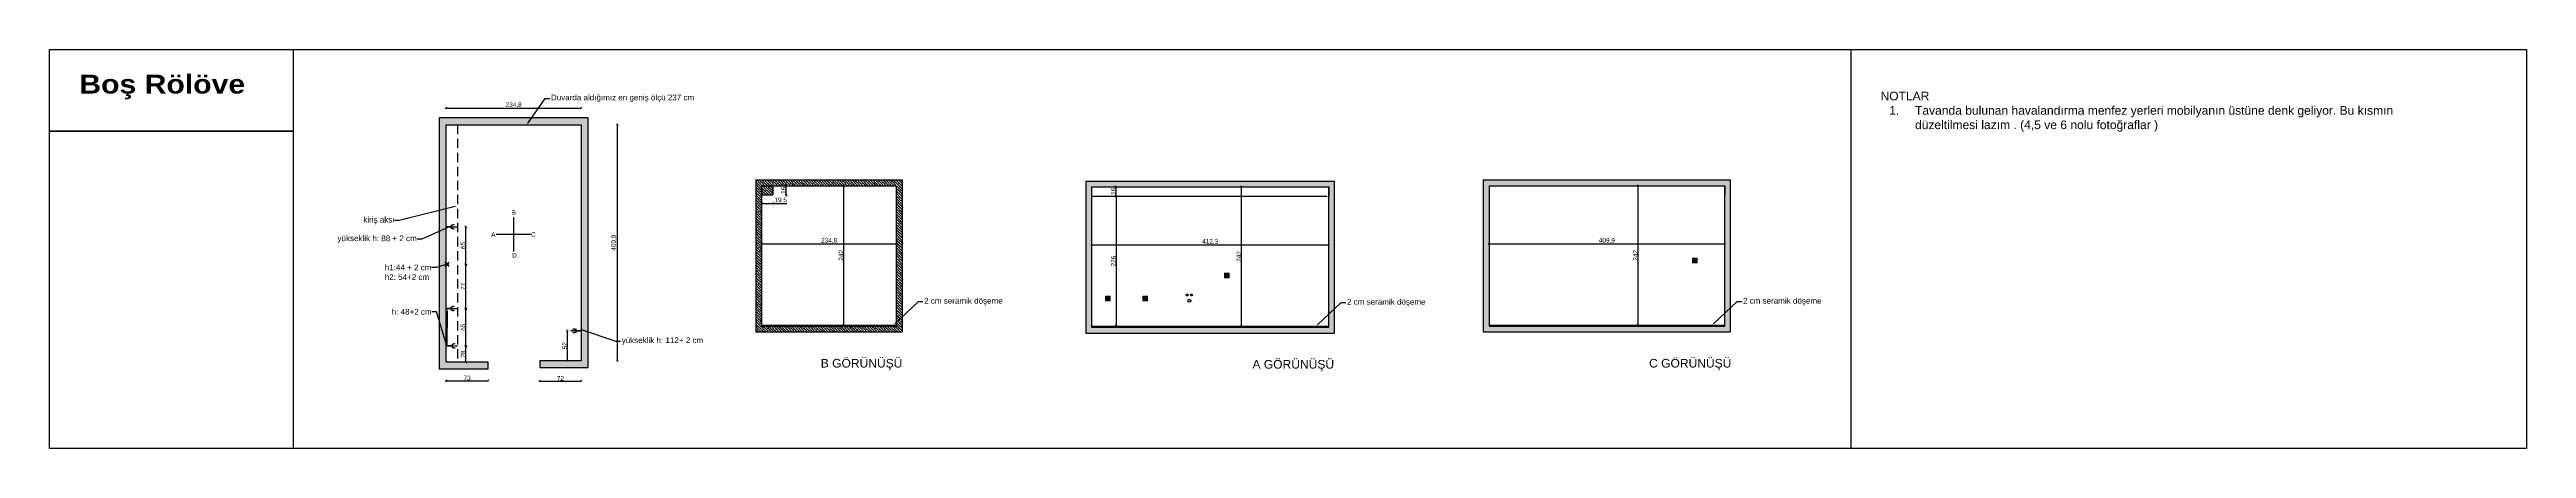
# Model space of a CAD drawing. Header units: millimetres. Extents: x 1064 to 14043, y 831 to 5538.
# Drawn here: x 2303 to 6611, y 1524 to 2217 of the extents above; entities that cross this region are included whole.
import ezdxf
from ezdxf import colors
from ezdxf.entities.mleader import LeaderData, LeaderLine
from ezdxf.math import Vec2, Vec3

# ---------------------------------------------------------------- set-up
doc = ezdxf.new("R2010")
doc.units = ezdxf.units.MM
doc.set_wipeout_variables(frame=1)
doc.linetypes.add('( Hidden )', pattern=[0.375, 0.25, -0.125])
doc.linetypes.add('CENTER', pattern=[50.8, 31.75, -6.35, 6.35, -6.35])
for name, color, linetype in [('0_Toner_Axis', 8, 'CENTER'), ('5_Toner_Electrical', 133, 'Continuous'), ('perde', 90, 'Continuous'), ('prizler elektrik', 2, 'Continuous')]:
    doc.layers.add(name, color=color, linetype=linetype)
doc.layers.add('5_ID-Electrical _Priz', color=3, linetype='Continuous', lineweight=0)
doc.layers.add('çerçeve', color=40, linetype='Continuous', lineweight=40)
doc.styles.get("Standard").update_dxf_attribs({"font": 'arial.ttf'})
doc.dimstyles.new('ISO-25', dxfattribs={"dimtxt": 8, "dimasz": 3, "dimexe": 1.25, "dimexo": 0.625, "dimtad": 1, "dimdec": 1, "dimtxsty": 'Standard', "dimblk": 'OBLIQUE', "dimcen": 2.5, "dimse1": 1, "dimse2": 1, "dimadec": 0, "dimazin": 0, "dimtfac": 1, "dimtdec": 1, "dimtmove": 0, "dimatfit": 3, "dimldrblk": 'OBLIQUE', "dimfxl": 1, "dimarcsym": 0})
pattern_1 = [(315, (-3704.0068, -7278.6844), (6.1739261, -1.683798), [7.9375, -1.5875, 0, -1.5875])]

# ---------------------------------------------------------------- blocks, each defined once
blk = doc.blocks.new('_Oblique')
at = {"color": 0, "linetype": 'ByBlock', "lineweight": -2}
blk.add_line((-0.5, -0.5), (0.5, 0.5), dxfattribs=at)
blk = doc.blocks.new('*D4')
at = {"layer": 'Defpoints', "color": 0, "transparency": 16777216}
for p in [(3227.9, 2114.9), (2993.1, 2086), (3227.9, 2086)]:
    blk.add_point(p, dxfattribs=at)
at = {"layer": 'çerçeve', "color": 0, "lineweight": -2, "transparency": 16777216}
blk.add_line((2993.1, 2114.9), (3227.9, 2114.9), dxfattribs=at)
at = {"layer": 'çerçeve', "color": 0, "lineweight": -2, "transparency": 16777216, "xscale": 3, "yscale": 3, "zscale": 3, "rotation": 180}
blk.add_blockref('_Oblique', (2993.1, 2114.9), dxfattribs=at)
at = {"layer": 'çerçeve', "color": 0, "lineweight": -2, "transparency": 16777216, "xscale": 3, "yscale": 3, "zscale": 3}
blk.add_blockref('_Oblique', (3227.9, 2114.9), dxfattribs=at)
at = {"layer": 'çerçeve', "color": 0, "transparency": 16777216, "insert": (3110.5, 2120.4), "char_height": 8, "attachment_point": 5}
blk.add_mtext('234,8', dxfattribs=at)
blk = doc.blocks.new('*D5')
at = {"layer": 'Defpoints', "color": 0, "transparency": 16777216}
for p in [(3227.9, 2086), (3227.9, 1676.1), (3290.7, 1676.1)]:
    blk.add_point(p, dxfattribs=at)
at = {"layer": 'çerçeve', "color": 0, "lineweight": -2, "transparency": 16777216}
blk.add_line((3290.7, 2086), (3290.7, 1676.1), dxfattribs=at)
at = {"layer": 'çerçeve', "color": 0, "lineweight": -2, "transparency": 16777216, "xscale": 3, "yscale": 3, "zscale": 3}
for p, rotation in [((3290.7, 2086), 90), ((3290.7, 1676.1), 270)]:
    blk.add_blockref('_Oblique', p, dxfattribs=dict(at, rotation=rotation))
at = {"layer": 'çerçeve', "color": 0, "transparency": 16777216, "insert": (3285.3, 1881.1), "char_height": 8, "attachment_point": 5, "rotation": 90}
blk.add_mtext('409,9', dxfattribs=at)
blk = doc.blocks.new('*D6')
at = {"layer": 'Defpoints', "color": 0, "transparency": 16777216}
for p in [(2993.1, 1673.7), (3066.1, 1673.7), (3066.1, 1641.4)]:
    blk.add_point(p, dxfattribs=at)
at = {"layer": 'çerçeve', "color": 0, "lineweight": -2, "transparency": 16777216}
blk.add_line((2993.1, 1641.4), (3066.1, 1641.4), dxfattribs=at)
at = {"layer": 'çerçeve', "color": 0, "lineweight": -2, "transparency": 16777216, "xscale": 3, "yscale": 3, "zscale": 3, "rotation": 180}
blk.add_blockref('_Oblique', (2993.1, 1641.4), dxfattribs=at)
at = {"layer": 'çerçeve', "color": 0, "lineweight": -2, "transparency": 16777216, "xscale": 3, "yscale": 3, "zscale": 3}
blk.add_blockref('_Oblique', (3066.1, 1641.4), dxfattribs=at)
at = {"layer": 'çerçeve', "color": 0, "transparency": 16777216, "insert": (3029.6, 1646.1), "char_height": 8, "attachment_point": 5}
blk.add_mtext('73', dxfattribs=at)
blk = doc.blocks.new('*D7')
at = {"layer": 'Defpoints', "color": 0, "transparency": 16777216}
for p in [(3155.9, 1676.1), (3227.9, 1676.1), (3227.9, 1640.8)]:
    blk.add_point(p, dxfattribs=at)
at = {"layer": 'çerçeve', "color": 0, "lineweight": -2, "transparency": 16777216}
blk.add_line((3155.9, 1640.8), (3227.9, 1640.8), dxfattribs=at)
at = {"layer": 'çerçeve', "color": 0, "lineweight": -2, "transparency": 16777216, "xscale": 3, "yscale": 3, "zscale": 3, "rotation": 180}
blk.add_blockref('_Oblique', (3155.9, 1640.8), dxfattribs=at)
at = {"layer": 'çerçeve', "color": 0, "lineweight": -2, "transparency": 16777216, "xscale": 3, "yscale": 3, "zscale": 3}
blk.add_blockref('_Oblique', (3227.9, 1640.8), dxfattribs=at)
at = {"layer": 'çerçeve', "color": 0, "transparency": 16777216, "insert": (3191.9, 1645.5), "char_height": 8, "attachment_point": 5}
blk.add_mtext('72', dxfattribs=at)
blk = doc.blocks.new('*D8')
at = {"color": 0, "lineweight": -2, "transparency": 16777216}
for p, q in [((3541.9, 1949.4), (3561.4, 1949.4)), ((3561.4, 1949.4), (3585.7, 1949.4))]:
    blk.add_line(p, q, dxfattribs=at)
at = {"layer": 'Defpoints', "color": 0, "transparency": 16777216}
for p in [(3541.9, 1964.1), (3561.4, 1964.1), (3561.4, 1949.4)]:
    blk.add_point(p, dxfattribs=at)
at = {"color": 0, "lineweight": -2, "transparency": 16777216, "xscale": 3, "yscale": 3, "zscale": 3, "rotation": 180}
blk.add_blockref('_Oblique', (3541.9, 1949.4), dxfattribs=at)
at = {"color": 0, "lineweight": -2, "transparency": 16777216, "xscale": 3, "yscale": 3, "zscale": 3}
blk.add_blockref('_Oblique', (3561.4, 1949.4), dxfattribs=at)
at = {"color": 0, "transparency": 16777216, "insert": (3575, 1954.8), "char_height": 8, "attachment_point": 5}
blk.add_mtext('19,5', dxfattribs=at)
blk = doc.blocks.new('*D9')
at = {"color": 0, "lineweight": -2, "transparency": 16777216}
blk.add_line((3584.5, 1964.1), (3584.5, 1980.1), dxfattribs=at)
at = {"layer": 'Defpoints', "color": 0, "transparency": 16777216}
for p in [(3561.4, 1980.1), (3561.4, 1964.1), (3584.5, 1980.1)]:
    blk.add_point(p, dxfattribs=at)
at = {"color": 0, "lineweight": -2, "transparency": 16777216, "xscale": 3, "yscale": 3, "zscale": 3}
for p, rotation in [((3584.5, 1980.1), 90), ((3584.5, 1964.1), 270)]:
    blk.add_blockref('_Oblique', p, dxfattribs=dict(at, rotation=rotation))
at = {"color": 0, "transparency": 16777216, "insert": (3579.8, 1972.1), "char_height": 8, "attachment_point": 5, "rotation": 90}
blk.add_mtext('16', dxfattribs=at)
blk = doc.blocks.new('*D10')
at = {"color": 0, "lineweight": -2, "transparency": 16777216}
blk.add_line((3684.5, 1738.1), (3684.5, 1980.1), dxfattribs=at)
at = {"layer": 'Defpoints', "color": 0, "transparency": 16777216}
for p in [(3684.5, 1980.1), (3698.2, 1980.1), (3698.2, 1738.1)]:
    blk.add_point(p, dxfattribs=at)
at = {"color": 0, "lineweight": -2, "transparency": 16777216, "xscale": 3, "yscale": 3, "zscale": 3}
for p, rotation in [((3684.5, 1980.1), 90), ((3684.5, 1738.1), 270)]:
    blk.add_blockref('_Oblique', p, dxfattribs=dict(at, rotation=rotation))
at = {"color": 0, "transparency": 16777216, "insert": (3679.9, 1859.1), "char_height": 8, "attachment_point": 5, "rotation": 90}
blk.add_mtext('242', dxfattribs=at)
blk = doc.blocks.new('*D11')
at = {"color": 0, "lineweight": -2, "transparency": 16777216}
blk.add_line((3541.9, 1879.2), (3776.7, 1879.2), dxfattribs=at)
at = {"layer": 'Defpoints', "color": 0, "transparency": 16777216}
for p in [(3541.9, 1886.4), (3776.7, 1886.4), (3776.7, 1879.2)]:
    blk.add_point(p, dxfattribs=at)
at = {"color": 0, "lineweight": -2, "transparency": 16777216, "xscale": 3, "yscale": 3, "zscale": 3, "rotation": 180}
blk.add_blockref('_Oblique', (3541.9, 1879.2), dxfattribs=at)
at = {"color": 0, "lineweight": -2, "transparency": 16777216, "xscale": 3, "yscale": 3, "zscale": 3}
blk.add_blockref('_Oblique', (3776.7, 1879.2), dxfattribs=at)
at = {"color": 0, "transparency": 16777216, "insert": (3659.3, 1884.6), "char_height": 8, "attachment_point": 5}
blk.add_mtext('234,8', dxfattribs=at)
blk = doc.blocks.new('*D12')
at = {"color": 0, "lineweight": -2, "transparency": 16777216}
blk.add_line((4158.4, 1962.2), (4158.4, 1978.2), dxfattribs=at)
at = {"layer": 'Defpoints', "color": 0, "transparency": 16777216}
for p in [(4158.4, 1978.2), (4525.7, 1962.2), (4528.1, 1978.2)]:
    blk.add_point(p, dxfattribs=at)
at = {"color": 0, "lineweight": -2, "transparency": 16777216, "xscale": 3, "yscale": 3, "zscale": 3}
for p, rotation in [((4158.4, 1978.2), 90), ((4158.4, 1962.2), 270)]:
    blk.add_blockref('_Oblique', p, dxfattribs=dict(at, rotation=rotation))
at = {"color": 0, "transparency": 16777216, "insert": (4153.7, 1970.2), "char_height": 8, "attachment_point": 5, "rotation": 90}
blk.add_mtext('16', dxfattribs=at)
blk = doc.blocks.new('*D13')
at = {"color": 0, "lineweight": -2, "transparency": 16777216}
blk.add_line((4376.6, 1736.2), (4376.6, 1978.2), dxfattribs=at)
at = {"layer": 'Defpoints', "color": 0, "transparency": 16777216}
for p in [(4376.6, 1978.2), (4390.3, 1978.2), (4390.3, 1736.2)]:
    blk.add_point(p, dxfattribs=at)
at = {"color": 0, "lineweight": -2, "transparency": 16777216, "xscale": 3, "yscale": 3, "zscale": 3}
for p, rotation in [((4376.6, 1978.2), 90), ((4376.6, 1736.2), 270)]:
    blk.add_blockref('_Oblique', p, dxfattribs=dict(at, rotation=rotation))
at = {"color": 0, "transparency": 16777216, "insert": (4372, 1857.2), "char_height": 8, "attachment_point": 5, "rotation": 90}
blk.add_mtext('242', dxfattribs=at)
blk = doc.blocks.new('*D14')
at = {"color": 0, "lineweight": -2, "transparency": 16777216}
blk.add_line((4115.8, 1877.3), (4528.1, 1877.3), dxfattribs=at)
at = {"layer": 'Defpoints', "color": 0, "transparency": 16777216}
for p in [(4115.8, 1884.5), (4528.1, 1884.5), (4528.1, 1877.3)]:
    blk.add_point(p, dxfattribs=at)
at = {"color": 0, "lineweight": -2, "transparency": 16777216, "xscale": 3, "yscale": 3, "zscale": 3, "rotation": 180}
blk.add_blockref('_Oblique', (4115.8, 1877.3), dxfattribs=at)
at = {"color": 0, "lineweight": -2, "transparency": 16777216, "xscale": 3, "yscale": 3, "zscale": 3}
blk.add_blockref('_Oblique', (4528.1, 1877.3), dxfattribs=at)
at = {"color": 0, "transparency": 16777216, "insert": (4321.9, 1882.7), "char_height": 8, "attachment_point": 5}
blk.add_mtext('412,3', dxfattribs=at)
blk = doc.blocks.new('*D15')
at = {"color": 0, "lineweight": -2, "transparency": 16777216}
blk.add_line((4158.4, 1962.2), (4158.4, 1736.2), dxfattribs=at)
at = {"layer": 'Defpoints', "color": 0, "transparency": 16777216}
for p in [(4167, 1962.2), (4158.4, 1736.2), (4167, 1736.2)]:
    blk.add_point(p, dxfattribs=at)
at = {"color": 0, "lineweight": -2, "transparency": 16777216, "xscale": 3, "yscale": 3, "zscale": 3}
for p, rotation in [((4158.4, 1962.2), 90), ((4158.4, 1736.2), 270)]:
    blk.add_blockref('_Oblique', p, dxfattribs=dict(at, rotation=rotation))
at = {"color": 0, "transparency": 16777216, "insert": (4153.7, 1849.2), "char_height": 8, "attachment_point": 5, "rotation": 90}
blk.add_mtext('226', dxfattribs=at)
blk = doc.blocks.new('*D17')
at = {"color": 0, "lineweight": -2, "transparency": 16777216}
blk.add_line((5066.1, 1738.1), (5066.1, 1980.1), dxfattribs=at)
at = {"layer": 'Defpoints', "color": 0, "transparency": 16777216}
for p in [(5066.1, 1980.1), (5079.8, 1980.1), (5079.8, 1738.1)]:
    blk.add_point(p, dxfattribs=at)
at = {"color": 0, "lineweight": -2, "transparency": 16777216, "xscale": 3, "yscale": 3, "zscale": 3}
for p, rotation in [((5066.1, 1980.1), 90), ((5066.1, 1738.1), 270)]:
    blk.add_blockref('_Oblique', p, dxfattribs=dict(at, rotation=rotation))
at = {"color": 0, "transparency": 16777216, "insert": (5061.5, 1859.1), "char_height": 8, "attachment_point": 5, "rotation": 90}
blk.add_mtext('242', dxfattribs=at)
blk = doc.blocks.new('*D18')
at = {"color": 0, "lineweight": -2, "transparency": 16777216}
blk.add_line((4806.9, 1879.2), (5216.8, 1879.2), dxfattribs=at)
at = {"layer": 'Defpoints', "color": 0, "transparency": 16777216}
for p in [(4806.9, 1886.4), (5216.8, 1886.4), (5216.8, 1879.2)]:
    blk.add_point(p, dxfattribs=at)
at = {"color": 0, "lineweight": -2, "transparency": 16777216, "xscale": 3, "yscale": 3, "zscale": 3, "rotation": 180}
blk.add_blockref('_Oblique', (4806.9, 1879.2), dxfattribs=at)
at = {"color": 0, "lineweight": -2, "transparency": 16777216, "xscale": 3, "yscale": 3, "zscale": 3}
blk.add_blockref('_Oblique', (5216.8, 1879.2), dxfattribs=at)
at = {"color": 0, "transparency": 16777216, "insert": (5011.8, 1884.6), "char_height": 8, "attachment_point": 5}
blk.add_mtext('409,9', dxfattribs=at)
blk = doc.blocks.new('zgvfdvd')
at = {"layer": 'prizler elektrik', "lineweight": 30}
for p, q in [((22208.3, -7204.6), (22213.3, -7209.6)), ((22213.3, -7204.6), (22208.3, -7209.6))]:
    blk.add_line(p, q, dxfattribs=at)
blk.add_circle((22210.8, -7207.1), 1.5, dxfattribs=at)
blk = doc.blocks.new('A$C5399117F')
at = {"layer": '0_Toner_Axis', "ltscale": 0.1}
blk.add_lwpolyline([(3.5, 18.8), (3.5, 0)], dxfattribs=at)
at = {"layer": '5_Toner_Electrical'}
for p, q in [((7, 9.9), (0, 9.9)), ((3.5, 9.9), (3.5, 16.9))]:
    blk.add_line(p, q, dxfattribs=at)
blk.add_arc((3.5, 6.4), 3.53, 326.7114, 213.2886, dxfattribs=at)
blk = doc.blocks.new('*D384')
at = {"layer": 'Defpoints', "color": 0, "transparency": 16777216}
for p in [(3002.2, 1701.7), (3027.4, 1701.7), (3002.2, 1673.7)]:
    blk.add_point(p, dxfattribs=at)
at = {"layer": 'çerçeve', "color": 0, "lineweight": -2, "transparency": 16777216}
blk.add_line((3027.4, 1673.7), (3027.4, 1701.7), dxfattribs=at)
at = {"layer": 'çerçeve', "color": 0, "lineweight": -2, "transparency": 16777216, "xscale": 3, "yscale": 3, "zscale": 3}
for p, rotation in [((3027.4, 1701.7), 90), ((3027.4, 1673.7), 270)]:
    blk.add_blockref('_Oblique', p, dxfattribs=dict(at, rotation=rotation))
at = {"layer": 'çerçeve', "color": 0, "transparency": 16777216, "insert": (3022.7, 1687.7), "char_height": 8, "attachment_point": 5, "rotation": 90}
blk.add_mtext('28', dxfattribs=at)
blk = doc.blocks.new('*D385')
at = {"layer": 'Defpoints', "color": 0, "transparency": 16777216}
for p in [(3011.9, 1766.7), (3027.4, 1766.7), (3002.2, 1701.7)]:
    blk.add_point(p, dxfattribs=at)
at = {"layer": 'çerçeve', "color": 0, "lineweight": -2, "transparency": 16777216}
blk.add_line((3027.4, 1701.7), (3027.4, 1766.7), dxfattribs=at)
at = {"layer": 'çerçeve', "color": 0, "lineweight": -2, "transparency": 16777216, "xscale": 3, "yscale": 3, "zscale": 3}
for p, rotation in [((3027.4, 1766.7), 90), ((3027.4, 1701.7), 270)]:
    blk.add_blockref('_Oblique', p, dxfattribs=dict(at, rotation=rotation))
at = {"layer": 'çerçeve', "color": 0, "transparency": 16777216, "insert": (3022.7, 1734.2), "char_height": 8, "attachment_point": 5, "rotation": 90}
blk.add_mtext('65', dxfattribs=at)
blk = doc.blocks.new('*D386')
at = {"layer": 'Defpoints', "color": 0, "transparency": 16777216}
for p in [(2994.6, 1843.7), (3027.4, 1843.7), (3011.9, 1766.7)]:
    blk.add_point(p, dxfattribs=at)
at = {"layer": 'çerçeve', "color": 0, "lineweight": -2, "transparency": 16777216}
blk.add_line((3027.4, 1766.7), (3027.4, 1843.7), dxfattribs=at)
at = {"layer": 'çerçeve', "color": 0, "lineweight": -2, "transparency": 16777216, "xscale": 3, "yscale": 3, "zscale": 3}
for p, rotation in [((3027.4, 1843.7), 90), ((3027.4, 1766.7), 270)]:
    blk.add_blockref('_Oblique', p, dxfattribs=dict(at, rotation=rotation))
at = {"layer": 'çerçeve', "color": 0, "transparency": 16777216, "insert": (3022.8, 1805.2), "char_height": 8, "attachment_point": 5, "rotation": 90}
blk.add_mtext('77', dxfattribs=at)
blk = doc.blocks.new('*D387')
at = {"layer": 'Defpoints', "color": 0, "transparency": 16777216}
for p in [(3011.9, 1908.7), (3027.4, 1908.7), (2994.6, 1843.7)]:
    blk.add_point(p, dxfattribs=at)
at = {"layer": 'çerçeve', "color": 0, "lineweight": -2, "transparency": 16777216}
blk.add_line((3027.4, 1843.7), (3027.4, 1908.7), dxfattribs=at)
at = {"layer": 'çerçeve', "color": 0, "lineweight": -2, "transparency": 16777216, "xscale": 3, "yscale": 3, "zscale": 3}
for p, rotation in [((3027.4, 1908.7), 90), ((3027.4, 1843.7), 270)]:
    blk.add_blockref('_Oblique', p, dxfattribs=dict(at, rotation=rotation))
at = {"layer": 'çerçeve', "color": 0, "transparency": 16777216, "insert": (3022.7, 1876.2), "char_height": 8, "attachment_point": 5, "rotation": 90}
blk.add_mtext('65', dxfattribs=at)
blk = doc.blocks.new('priz')
blk.add_wipeout([(12844.2, 13291.9), (12852.2, 13291.9), (12852.2, 13299.9), (12844.2, 13299.9)]).dxf.layer = '5_ID-Electrical _Priz'
at = {"layer": '5_ID-Electrical _Priz'}
for points in [[(12844.2, 13299.9), (12852.2, 13299.9), (12852.2, 13291.9), (12844.2, 13291.9)], [(12852.1, 13299.8), (12852.1, 13291.9), (12844.3, 13291.9), (12844.3, 13299.8)], [(12851.2, 13298.9), (12845.2, 13298.9), (12845.2, 13292.9), (12851.2, 13292.9)], [(12850.9, 13298.6), (12845.5, 13298.6), (12845.5, 13293.2), (12850.9, 13293.2)]]:
    blk.add_lwpolyline(points, close=True, dxfattribs=at)
for centre, radius in [((12848.2, 13295.9), 1.88), ((12847.6, 13295.9), 0.23), ((12848.7, 13295.9), 0.23)]:
    blk.add_circle(centre, radius, dxfattribs=at)
blk = doc.blocks.new('*D389')
at = {"layer": 'Defpoints', "color": 0, "transparency": 16777216}
for p in [(3204.1, 1728.1), (3227.9, 1728.1), (3227.9, 1676.1)]:
    blk.add_point(p, dxfattribs=at)
at = {"layer": 'çerçeve', "color": 0, "lineweight": -2, "transparency": 16777216}
blk.add_line((3204.1, 1676.1), (3204.1, 1728.1), dxfattribs=at)
at = {"layer": 'çerçeve', "color": 0, "lineweight": -2, "transparency": 16777216, "xscale": 3, "yscale": 3, "zscale": 3}
for p, rotation in [((3204.1, 1728.1), 90), ((3204.1, 1676.1), 270)]:
    blk.add_blockref('_Oblique', p, dxfattribs=dict(at, rotation=rotation))
at = {"layer": 'çerçeve', "color": 0, "transparency": 16777216, "insert": (3199.4, 1702.1), "char_height": 8, "attachment_point": 5, "rotation": 90}
blk.add_mtext('52', dxfattribs=at)

msp = doc.modelspace()

# ---------------------------------------------------------------- hatches: boundary and pattern name
h = msp.add_hatch()
h.set_pattern_fill('ANSI36', color=256, angle=270)
h.set_pattern_definition([(315, (-4168.3483, -8976.115), (6.1739261, -1.683798), [7.9375, -1.5875, 0, -1.5875])])
h.paths.add_polyline_path([(3239.90362, 2098.02436), (2981.10362, 2098.02436), (2981.10362, 1661.72436), (3066.10362, 1661.72436), (3066.10362, 1673.72436), (2993.10362, 1673.72436), (2993.10362, 2086.02436), (3227.90362, 2086.02436), (3227.90362, 1676.12436), (3155.90362, 1676.12436), (3155.90362, 1664.12436), (3239.90362, 1664.12436)])
h = msp.add_hatch()
h.set_pattern_fill('ANSI36', color=256, angle=270)
h.set_pattern_definition(pattern_1)
h.paths.add_polyline_path([(3786.66227, 1990.08068), (3531.86227, 1990.08068), (3531.86227, 1726.08068), (3786.66227, 1726.08068)])
h.paths.add_polyline_path([(3776.66227, 1736.08068), (3541.86227, 1736.08068), (3541.86227, 1980.08068), (3776.66227, 1980.08068)], flags=16)
h = msp.add_hatch()
h.set_pattern_fill('ANSI36', color=256, angle=270)
h.set_pattern_definition([(315, (-3130.096, -7280.5527), (6.1739261, -1.683798), [7.9375, -1.5875, 0, -1.5875])])
h.paths.add_polyline_path([(4538.07315, 1988.21241), (4105.77315, 1988.21241), (4105.77315, 1724.21241), (4538.07315, 1724.21241)])
h.paths.add_polyline_path([(4528.07315, 1734.21241), (4115.77315, 1734.21241), (4115.77315, 1978.21241), (4528.07315, 1978.21241)], flags=16)
h = msp.add_hatch()
h.set_pattern_fill('ANSI36', color=256, angle=270)
h.set_pattern_definition([(315, (-2439.0073, -7278.6844), (6.1739261, -1.683798), [7.9375, -1.5875, 0, -1.5875])])
h.paths.add_polyline_path([(5226.76183, 1990.08068), (4796.86183, 1990.08068), (4796.86183, 1726.08068), (5226.76183, 1726.08068)])
h.paths.add_polyline_path([(5216.76183, 1736.08068), (4806.86183, 1736.08068), (4806.86183, 1980.08068), (5216.76183, 1980.08068)], flags=16)
h = msp.add_hatch()
h.set_pattern_fill('ANSI36', color=256, angle=270)
h.set_pattern_definition(pattern_1)
h.paths.add_polyline_path([(3561.36227, 1980.08068), (3541.86227, 1980.08068), (3541.86227, 1964.08068), (3561.36227, 1964.08068)])

# ---------------------------------------------------------------- linework, layer by layer
for p, q in [((5436.29048, 2216.57565), (5436.29048, 1523.72753)), ((2993.10362, 2086.02436), (3009.10362, 2086.02436)), ((3531.86227, 1990.08068), (3531.86227, 1726.08068)), ((3531.86227, 1990.08068), (3786.66227, 1990.08068)), ((3786.66227, 1726.08068), (3786.66227, 1990.08068)), ((4105.77315, 1988.21241), (4105.77315, 1724.21241)), ((4105.77315, 1988.21241), (4538.07315, 1988.21241)), ((4538.07315, 1724.21241), (4538.07315, 1988.21241)), ((4796.86183, 1990.08068), (4796.86183, 1726.08068)), ((4796.86183, 1990.08068), (5226.76183, 1990.08068)), ((5226.76183, 1726.08068), (5226.76183, 1990.08068)), ((3541.86227, 1980.08068), (3541.86227, 1736.08068)), ((3541.86227, 1980.08068), (3776.66227, 1980.08068)), ((3541.86227, 1964.08068), (3561.36227, 1964.08068)), ((3561.36227, 1980.08068), (3561.36227, 1964.08068)), ((3776.66227, 1736.08068), (3776.66227, 1980.08068)), ((4115.77315, 1978.21241), (4115.77315, 1734.21241)), ((4115.77315, 1978.21241), (4528.07315, 1978.21241)), ((4115.77315, 1962.21241), (4525.67315, 1962.21241)), ((4528.07315, 1734.21241), (4528.07315, 1978.21241)), ((4528.07315, 1978.21241), (4528.07315, 1962.21241)), ((4806.86183, 1980.08068), (4806.86183, 1736.08068)), ((4806.86183, 1980.08068), (5216.76183, 1980.08068)), ((5216.76183, 1736.08068), (5216.76183, 1980.08068)), ((5216.76183, 1980.08068), (5216.76183, 1964.08068)), ((3080.23077, 1895.67), (3140.23077, 1895.67)), ((3110.23077, 1925.67), (3110.23077, 1865.67)), ((3531.86227, 1726.08068), (3786.66227, 1726.08068)), ((3541.86227, 1738.08068), (3776.66227, 1738.08068)), ((3541.86227, 1736.08068), (3776.66227, 1736.08068)), ((4105.77315, 1724.21241), (4538.07315, 1724.21241)), ((4115.77315, 1736.21241), (4528.07315, 1736.21241)), ((4115.77315, 1734.21241), (4528.07315, 1734.21241)), ((4796.86183, 1726.08068), (5226.76183, 1726.08068)), ((4806.86183, 1738.08068), (5216.76183, 1738.08068)), ((4806.86183, 1736.08068), (5216.76183, 1736.08068))]:
    msp.add_line(p, q)
at = {"linetype": '( Hidden )', "ltscale": 65}
msp.add_line((3012.60362, 2086.02436), (3012.60362, 1673.72436), dxfattribs=at)
for points in [[(2303.36581, 2216.57565), (2727.02382, 2216.57565), (2727.02382, 2075.03035), (2303.36581, 2075.03035)], [(2303.36581, 2216.57565), (6611.18755, 2216.57565), (6611.18755, 1523.72753), (2303.36581, 1523.72753)], [(2303.36581, 2075.03035), (2727.02382, 2075.03035), (2727.02382, 1523.72753), (2303.36581, 1523.72753)], [(3227.90362, 1676.12436), (3155.90362, 1676.12436), (3155.90362, 1664.12436), (3239.90362, 1664.12436), (3239.90362, 2098.02436), (2981.10362, 2098.02436), (2981.10362, 1661.72436), (3066.10362, 1661.72436), (3066.10362, 1673.72436), (2993.10362, 1673.72436), (2993.10362, 2086.02436), (3227.90362, 2086.02436)]]:
    msp.add_lwpolyline(points, close=True)
for centre, radius in [((4281.81693, 1790.21241), 1.69077), ((4285.77315, 1780.21241), 2.5), ((4289.65535, 1790.21241), 1.69077)]:
    msp.add_circle(centre, radius)

# ---------------------------------------------------------------- block references
at = {"rotation": 90}
for p in [(3011.94978, 1905.19777), (3011.94978, 1763.19614), (3013.40158, 1698.18768)]:
    msp.add_blockref('A$C5399117F', p, dxfattribs=at)
at = {"xscale": -1, "rotation": 270}
msp.add_blockref('A$C5399117F', (3209.05746, 1724.59614), dxfattribs=at)
at = {"layer": 'perde', "color": 0, "xscale": 1.5, "yscale": 1.5, "zscale": 1.5, "rotation": 269.9999999999999}
msp.add_blockref('zgvfdvd', (13805.24083, 35159.90714), dxfattribs=at)

# ---------------------------------------------------------------- texts
at = {"color": 1, "attachment_point": 1}
for s, insert, char_height, width in [('NOTLAR \\P\\pxi-3,l4,t4;1.^ITavanda bulunan havalandırma menfez yerleri mobilyanın üstüne denk geliyor. Bu kısmın düzeltilmesi lazım . (4,5 ve 6 nolu fotoğraflar )', (5487.77981, 2143.44744), 15, 948.6398738), ('A', (3071.40918, 1899.22081), 8, 7.0048524), ('B', (3107.11837, 1937.08115), 8, 7.0048524), ('C', (3140.89151, 1899.43592), 8, 7.0048524), ('D', (3107.76371, 1863.29651), 8, 7.0048524), ('B GÖRÜNÜŞÜ', (3644.59954, 1679.21473), 15, 172.095613), ('A GÖRÜNÜŞÜ', (4395.45779, 1677.34646), 15, 172.095613), ('C GÖRÜNÜŞÜ', (5085.24746, 1679.21473), 15, 172.095613)]:
    msp.add_mtext(s, dxfattribs=dict(at, insert=insert, char_height=char_height, width=width))
at = {"layer": 'çerçeve', "color": 0, "lineweight": 25, "transparency": 33554687, "insert": (2643.56398, 2172.98744), "char_height": 32.7868852, "attachment_point": 3}
msp.add_mtext('{\\fArial Black|b1|i0|c162|p34;Boş Rölöve}', dxfattribs=at)

# ---------------------------------------------------------------- dimensions: what is measured, and where the dimension line sits
for base, p1, p2, picture, middle in [((3561.36227, 1949.41365), (3541.86227, 1964.08068), (3561.36227, 1964.08068), '*D8', (3575.03093, 1954.84629)), ((3776.66227, 1879.16402), (3541.86227, 1886.41562), (3776.66227, 1886.41562), '*D11', (3659.26227, 1884.59666)), ((4528.07315, 1877.29575), (4115.77315, 1884.54736), (4528.07315, 1884.54736), '*D14', (4321.92315, 1882.72839)), ((5216.76183, 1879.16402), (4806.86183, 1886.41562), (5216.76183, 1886.41562), '*D18', (5011.81183, 1884.59666))]:
    dim = msp.add_linear_dim(base=base, p1=p1, p2=p2, dimstyle='ISO-25')
    dim.commit()
    dim.dimension.update_dxf_attribs({"geometry": picture, "text_midpoint": middle})
for base, p1, p2, picture, middle in [((3584.49696, 1980.08068), (3561.36227, 1964.08068), (3561.36227, 1980.08068), '*D9', (3579.78737, 1972.08068)), ((3684.52071, 1980.08068), (3698.22195, 1738.08068), (3698.22195, 1980.08068), '*D10', (3679.87934, 1859.08068)), ((4158.40783, 1978.21241), (4525.67315, 1962.21241), (4528.07315, 1978.21241), '*D12', (4153.69825, 1970.21241)), ((4158.40783, 1736.21241), (4166.95341, 1962.21241), (4166.95341, 1736.21241), '*D15', (4153.69825, 1849.21241)), ((4376.63363, 1978.21241), (4390.33487, 1736.21241), (4390.33487, 1978.21241), '*D13', (4371.99226, 1857.21241)), ((5066.12409, 1980.08068), (5079.82533, 1738.08068), (5079.82533, 1980.08068), '*D17', (5061.48272, 1859.08068))]:
    dim = msp.add_linear_dim(base=base, p1=p1, p2=p2, angle=90, dimstyle='ISO-25')
    dim.commit()
    dim.dimension.update_dxf_attribs({"geometry": picture, "text_midpoint": middle})
at = {"layer": 'çerçeve'}
for base, p1, p2, picture, middle in [((3227.90362, 2114.92904), (2993.10362, 2086.02436), (3227.90362, 2086.02436), '*D4', (3110.50362, 2120.36168)), ((3066.10362, 1641.41602), (2993.10362, 1673.72436), (3066.10362, 1673.72436), '*D6', (3029.60362, 1646.12834)), ((3227.90362, 1640.82132), (3155.90362, 1676.12436), (3227.90362, 1676.12436), '*D7', (3191.90362, 1645.46269))]:
    dim = msp.add_linear_dim(base=base, p1=p1, p2=p2, dimstyle='ISO-25', override={"dimtmove": 1}, dxfattribs=at)
    dim.commit()
    dim.dimension.update_dxf_attribs({"geometry": picture, "text_midpoint": middle})
for base, p1, p2, picture, middle in [((3290.71587, 1676.12436), (3227.90362, 2086.02436), (3227.90362, 1676.12436), '*D5', (3285.28323, 1881.07436)), ((3027.38356, 1908.72599), (2994.55543, 1843.72436), (3011.94977, 1908.72599), '*D387', (3022.67397, 1876.22518)), ((3027.38356, 1843.72436), (3011.94977, 1766.72436), (2994.55543, 1843.72436), '*D386', (3022.75856, 1805.22436)), ((3027.38356, 1766.72436), (3002.20769, 1701.71753), (3011.94977, 1766.72436), '*D385', (3022.67397, 1734.22095))]:
    dim = msp.add_linear_dim(base=base, p1=p1, p2=p2, angle=90, dimstyle='ISO-25', override={"dimtmove": 1}, dxfattribs=at)
    dim.commit()
    dim.dimension.update_dxf_attribs({"geometry": picture, "text_midpoint": middle})
for base, p1, p2, picture, middle in [((3204.09265, 1728.12436), (3227.90362, 1676.12436), (3227.90362, 1728.12436), '*D389', (3199.38307, 1702.12436)), ((3027.38356, 1701.71753), (3002.20769, 1673.72436), (3002.20769, 1701.71753), '*D384', (3022.67397, 1687.72095))]:
    dim = msp.add_linear_dim(base=base, p1=p1, p2=p2, angle=90, dimstyle='ISO-25', dxfattribs=at)
    dim.commit()
    dim.dimension.update_dxf_attribs({"geometry": picture, "text_midpoint": middle})

# ---------------------------------------------------------------- leaders
at = {"color": 6}
ml = msp.add_multileader_mtext('Standard', dxfattribs=at)
ml.set_content('Duvarda aldığımız en geniş ölçü 237 cm', color=6)
ml.set_leader_properties()
ml.build(insert=Vec2(0, 0))
ctx = ml.context
ctx.base_point, ctx.char_height, ctx.plane_origin = Vec3(3173.34731, 2131.89694), 10, Vec3(3133.31673, 2086.02436)
notes = []
notes.append((ctx, [(0, (1, 1, 0), (3165.34731, 2131.89694), (1, 0), 8, [(0, [(3133.31673, 2086.02436)], 0, [])])]))
ctx.mtext.insert, ctx.mtext.flow_direction = Vec3(3175.34731, 2138.36692), 5
ml = msp.add_multileader_mtext('Standard', dxfattribs=at)
ml.set_content('kiriş aksı', color=6)
ml.set_leader_properties()
ml.build(insert=Vec2(0, 0))
ctx = ml.context
ctx.base_point, ctx.char_height, ctx.plane_origin = Vec3(2847.0579, 1919.72678), 10, Vec3(3009.10362, 1944.71759)
notes.append((ctx, [(0, (1, 1, 0), (2911.15886, 1919.72678), (-1, 0), 8, [(0, [(3012.60362, 1944.71759)], 0, [])])]))
ctx.mtext.insert, ctx.mtext.flow_direction = Vec3(2849.0579, 1926.09445), 5
ml = msp.add_multileader_mtext('Standard', dxfattribs=at)
ml.set_content('yükseklik h: 88 + 2 cm', color=6)
ml.set_leader_properties()
ml.build(insert=Vec2(0, 0))
ctx = ml.context
ctx.base_point, ctx.char_height, ctx.plane_origin = Vec3(2802.18977, 1887.29883), 10, Vec3(2998.5267, 1908.72762)
notes.append((ctx, [(0, (1, 1, 0), (2950.88144, 1887.29883), (-1, 0), 8, [(0, [(2998.5267, 1908.72762)], 0, [])])]))
ctx.mtext.insert, ctx.mtext.flow_direction = Vec3(2804.18977, 1893.76882), 5
ml = msp.add_multileader_mtext('Standard', dxfattribs=at)
ml.set_content('h1:44 + 2 cm\\Ph2: 54+2 cm', color=6)
ml.set_leader_properties()
ml.build(insert=Vec2(0, 0))
ctx = ml.context
ctx.base_point, ctx.char_height, ctx.plane_origin = Vec3(2884.35804, 1838.00413), 10, Vec3(2994.55543, 1843.72436)
notes.append((ctx, [(0, (1, 1, 0), (2975.68955, 1838.00413), (-1, 0), 8, [(0, [(2994.55543, 1843.72436)], 0, [])])]))
ctx.mtext.insert, ctx.mtext.flow_direction = Vec3(2886.35804, 1843.08939), 5
ml = msp.add_multileader_mtext('Standard', dxfattribs=at)
ml.set_content('h: 48+2 cm', color=6)
ml.set_leader_properties()
ml.build(insert=Vec2(0, 0))
ctx = ml.context
ctx.base_point, ctx.char_height, ctx.plane_origin = Vec3(2896.48006, 1761.00576), 10, Vec3(2995.0267, 1766.72599)
notes.append((ctx, [(0, (1, 1, 0), (2976.16082, 1761.00576), (-1, 0), 8, [(1, [(2995.0267, 1766.72599), (2994.55543, 1701.7159)], 0, [])])]))
ctx.mtext.insert, ctx.mtext.flow_direction = Vec3(2898.48006, 1766.09102), 5
ml = msp.add_multileader_mtext('Standard', dxfattribs=at)
ml.set_content('2 cm seramik döşeme', color=6)
ml.set_leader_properties()
ml.build(insert=Vec2(0, 0))
ctx = ml.context
ctx.base_point, ctx.char_height, ctx.plane_origin = Vec3(3822.43082, 1778.94223), 10, Vec3(3770.91537, 1738.08068)
notes.append((ctx, [(0, (1, 1, 0), (3814.43082, 1778.94223), (1, 0), 8, [(0, [(3770.91537, 1738.08068)], 0, [])])]))
ctx.mtext.insert, ctx.mtext.flow_direction = Vec3(3824.43082, 1785.30989), 5
ml = msp.add_multileader_mtext('Standard', dxfattribs=at)
ml.set_content('2 cm seramik döşeme', color=6)
ml.set_leader_properties()
ml.build(insert=Vec2(0, 0))
ctx = ml.context
ctx.base_point, ctx.char_height, ctx.plane_origin = Vec3(4557.88108, 1777.07396), 10, Vec3(4506.36563, 1736.21241)
notes.append((ctx, [(0, (1, 1, 0), (4549.88108, 1777.07396), (1, 0), 8, [(0, [(4506.36563, 1736.21241)], 0, [])])]))
ctx.mtext.insert, ctx.mtext.flow_direction = Vec3(4559.88108, 1783.44163), 5
ml = msp.add_multileader_mtext('Standard', dxfattribs=at)
ml.set_content('2 cm seramik döşeme', color=6)
ml.set_leader_properties()
ml.build(insert=Vec2(0, 0))
ctx = ml.context
ctx.base_point, ctx.char_height, ctx.plane_origin = Vec3(5246.56976, 1778.94223), 10, Vec3(5197.45431, 1738.08068)
notes.append((ctx, [(0, (1, 1, 0), (5238.56976, 1778.94223), (1, 0), 8, [(0, [(5195.05431, 1738.08068)], 0, [])])]))
ctx.mtext.insert, ctx.mtext.flow_direction = Vec3(5248.56976, 1785.30989), 5
ml = msp.add_multileader_mtext('Standard', dxfattribs=at)
ml.set_content('yükseklik h: 112+ 2 cm', color=6)
ml.set_leader_properties()
ml.build(insert=Vec2(0, 0))
ctx = ml.context
ctx.base_point, ctx.char_height, ctx.plane_origin = Vec3(3296.48426, 1710.19558), 10, Vec3(3224.40362, 1731.62436)
notes.append((ctx, [(1, (1, 1, 0), (3288.48426, 1710.19558), (1, 0), 8, [(0, [(3224.40362, 1731.62436)], 0, [])])]))
ctx.mtext.insert, ctx.mtext.flow_direction = Vec3(3298.48426, 1716.66556), 5
for ctx, leaders in notes:
    for number, flags, end, landing, length, lines in leaders:
        leader = LeaderData()
        leader.index, (leader.has_last_leader_line, leader.has_dogleg_vector, leader.attachment_direction) = number, flags
        leader.last_leader_point, leader.dogleg_vector, leader.dogleg_length = Vec3(end), Vec3(landing), length
        for number, points, colour, breaks in lines:
            line = LeaderLine()
            line.index, line.vertices, line.color, line.breaks = number, Vec3.list(points), colors.encode_raw_color(colour), breaks
            leader.lines.append(line)
        ctx.leaders.append(leader)

# ---------------------------------------------------------------- next in the draw order: block references
at = {"layer": '5_ID-Electrical _Priz'}
for p in [(-7683.43177, -11445.79211), (-8497.41719, -11471.66037), (-8704.42728, -11511.66037), (-8639.41882, -11511.66037)]:
    msp.add_blockref('priz', p, dxfattribs=at)

doc.saveas('drawing.dxf')
